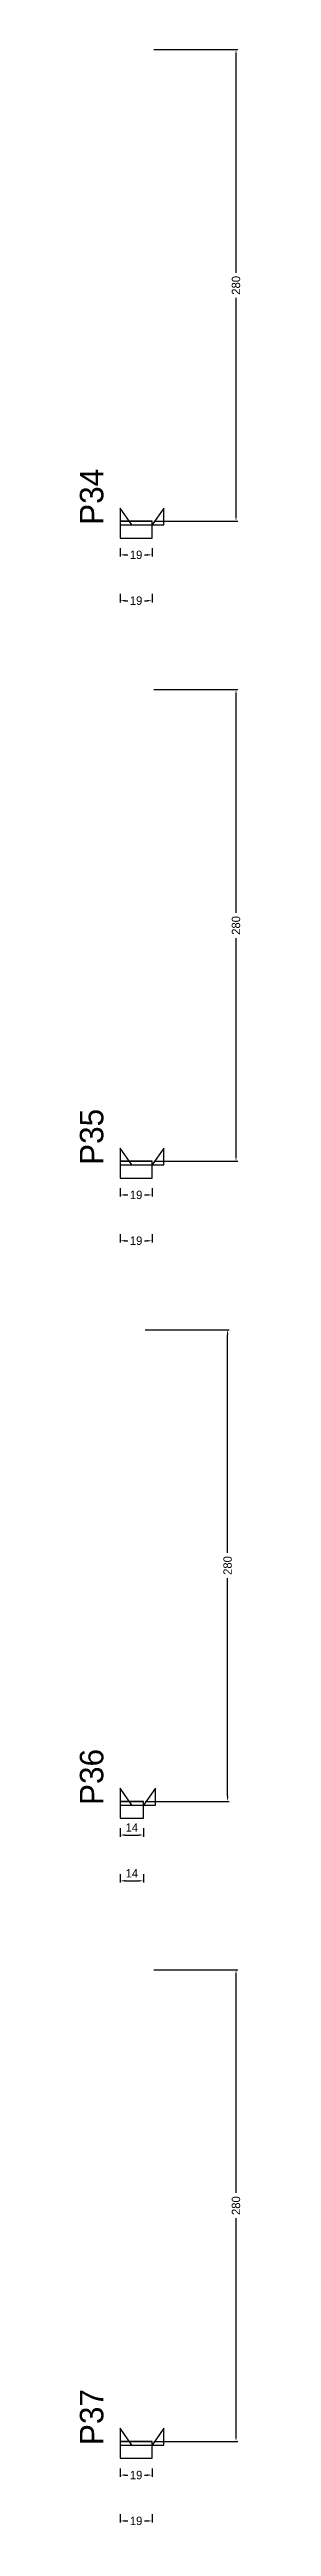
# Model space of a CAD drawing. Header units: centimetres. Extents: x -10500 to 4105, y -36866 to 295.
# Drawn here: x 3976 to 4072, y -13728 to -12258 of the extents above; entities that cross this region are included whole.
import ezdxf

# ---------------------------------------------------------------- set-up
doc = ezdxf.new("R2010")
doc.units = ezdxf.units.CM
for name, color, linetype in [('NOMENCLATURA', 7, 'Continuous'), ('SARR_2.2x10', 60, 'Continuous'), ('SARR_2.2x7', 40, 'Continuous')]:
    doc.layers.add(name, color=color, linetype=linetype)
doc.dimstyles.new('PAINEL-NOVA', dxfattribs={"dimtxt": 5, "dimasz": 3, "dimexe": 1, "dimexo": 1, "dimgap": 1, "dimtad": 1, "dimcen": 2.5, "dimazin": 3, "dimtfac": 1, "dimtmove": 0, "dimatfit": 3})

msp = doc.modelspace()

# ---------------------------------------------------------------- texts
at = {"layer": 'NOMENCLATURA'}
for s, p in [('P34', (3990, -12540)), ('P35', (3990, -12920)), ('P36', (3990, -13300)), ('P37', (3990, -13680))]:
    msp.add_text(s, height=14, rotation=90, dxfattribs=at).set_placement(p)

# ---------------------------------------------------------------- blocks, each defined once
blk = doc.blocks.new('_CLOSEDFILLED')
at = {"color": 0, "linetype": 'BYBLOCK'}
blk.add_solid([(-1, 0.16), (0, 0), (-1, -0.16)], dxfattribs=at)
blk = doc.blocks.new('*D957')
for p, q in [((4000, -13693.8), (4000, -13698.8)), ((4003, -13697.8), (4004.5, -13697.8)), ((4014.5, -13697.8), (4016, -13697.8)), ((4019, -13693.8), (4019, -13698.8))]:
    blk.add_line(p, q)
at = {"layer": 'Defpoints'}
for p in [(4000, -13692.8), (4000, -13697.8), (4019, -13692.8)]:
    blk.add_point(p, dxfattribs=at)
at = {"layer": 'SARR_2.2x10', "xscale": 3, "yscale": 3, "rotation": 180}
blk.add_blockref('_CLOSEDFILLED', (4000, -13697.8), dxfattribs=at)
at = {"layer": 'SARR_2.2x10', "xscale": 3, "yscale": 3}
blk.add_blockref('_CLOSEDFILLED', (4019, -13697.8), dxfattribs=at)
at = {"layer": 'SARR_2.2x10', "insert": (4009.5, -13697.8), "char_height": 5, "attachment_point": 5}
blk.add_mtext('19', dxfattribs=at)
blk = doc.blocks.new('*D958')
for p, q in [((4020, -13397.8), (4070, -13397.8)), ((4069, -13530.3), (4069, -13400.8)), ((4069, -13674.8), (4069, -13545.3)), ((4020, -13677.8), (4070, -13677.8))]:
    blk.add_line(p, q)
at = {"layer": 'Defpoints'}
for p in [(4019, -13397.8), (4019, -13677.8), (4069, -13677.8)]:
    blk.add_point(p, dxfattribs=at)
at = {"layer": 'SARR_2.2x10', "xscale": 3, "yscale": 3}
for p, rotation in [((4069, -13397.8), 90), ((4069, -13677.8), 270)]:
    blk.add_blockref('_CLOSEDFILLED', p, dxfattribs=dict(at, rotation=rotation))
at = {"layer": 'SARR_2.2x10', "insert": (4069, -13537.8), "char_height": 5, "attachment_point": 5, "rotation": 90}
blk.add_mtext('280', dxfattribs=at)
blk = doc.blocks.new('*D959')
for p, q in [((4020, -13397.8), (4070, -13397.8)), ((4069, -13530.3), (4069, -13400.8)), ((4069, -13674.8), (4069, -13545.3)), ((4020, -13677.8), (4070, -13677.8))]:
    blk.add_line(p, q)
at = {"layer": 'Defpoints'}
for p in [(4019, -13397.8), (4019, -13677.8), (4069, -13677.8)]:
    blk.add_point(p, dxfattribs=at)
at = {"layer": 'SARR_2.2x10', "xscale": 3, "yscale": 3}
for p, rotation in [((4069, -13397.8), 90), ((4069, -13677.8), 270)]:
    blk.add_blockref('_CLOSEDFILLED', p, dxfattribs=dict(at, rotation=rotation))
at = {"layer": 'SARR_2.2x10', "insert": (4069, -13537.8), "char_height": 5, "attachment_point": 5, "rotation": 90}
blk.add_mtext('280', dxfattribs=at)
blk = doc.blocks.new('*D960')
for p, q in [((4020, -13397.8), (4070, -13397.8)), ((4069, -13530.3), (4069, -13400.8)), ((4069, -13674.8), (4069, -13545.3)), ((4020, -13677.8), (4070, -13677.8))]:
    blk.add_line(p, q)
at = {"layer": 'Defpoints'}
for p in [(4019, -13397.8), (4019, -13677.8), (4069, -13677.8)]:
    blk.add_point(p, dxfattribs=at)
at = {"layer": 'SARR_2.2x10', "xscale": 3, "yscale": 3}
for p, rotation in [((4069, -13397.8), 90), ((4069, -13677.8), 270)]:
    blk.add_blockref('_CLOSEDFILLED', p, dxfattribs=dict(at, rotation=rotation))
at = {"layer": 'SARR_2.2x10', "insert": (4069, -13537.8), "char_height": 5, "attachment_point": 5, "rotation": 90}
blk.add_mtext('280', dxfattribs=at)
blk = doc.blocks.new('*D961')
for p, q in [((4020, -13397.8), (4070, -13397.8)), ((4069, -13530.3), (4069, -13400.8)), ((4069, -13674.8), (4069, -13545.3)), ((4020, -13677.8), (4070, -13677.8))]:
    blk.add_line(p, q)
at = {"layer": 'Defpoints'}
for p in [(4019, -13397.8), (4019, -13677.8), (4069, -13677.8)]:
    blk.add_point(p, dxfattribs=at)
at = {"layer": 'SARR_2.2x10', "xscale": 3, "yscale": 3}
for p, rotation in [((4069, -13397.8), 90), ((4069, -13677.8), 270)]:
    blk.add_blockref('_CLOSEDFILLED', p, dxfattribs=dict(at, rotation=rotation))
at = {"layer": 'SARR_2.2x10', "insert": (4069, -13537.8), "char_height": 5, "attachment_point": 5, "rotation": 90}
blk.add_mtext('280', dxfattribs=at)
blk = doc.blocks.new('*D962')
for p, q in [((4000, -13721), (4000, -13726)), ((4003, -13725), (4004.5, -13725)), ((4014.5, -13725), (4016, -13725)), ((4019, -13721), (4019, -13726))]:
    blk.add_line(p, q)
at = {"layer": 'Defpoints'}
for p in [(4000, -13720), (4000, -13725), (4019, -13720)]:
    blk.add_point(p, dxfattribs=at)
at = {"layer": 'SARR_2.2x10', "xscale": 3, "yscale": 3, "rotation": 180}
blk.add_blockref('_CLOSEDFILLED', (4000, -13725), dxfattribs=at)
at = {"layer": 'SARR_2.2x10', "xscale": 3, "yscale": 3}
blk.add_blockref('_CLOSEDFILLED', (4019, -13725), dxfattribs=at)
at = {"layer": 'SARR_2.2x10', "insert": (4009.5, -13725), "char_height": 5, "attachment_point": 5}
blk.add_mtext('19', dxfattribs=at)
blk = doc.blocks.new('GRA-E')
at = {"layer": 'SARR_2.2x7'}
blk.add_lwpolyline([(0, 0), (7, 0), (0, 10)], close=True, dxfattribs=at)
blk = doc.blocks.new('GRA-D')
at = {"layer": 'SARR_2.2x7'}
blk.add_lwpolyline([(0, 0), (7, 0), (7, 10)], close=True, dxfattribs=at)
blk = doc.blocks.new('*D931')
for p, q in [((4000, -13313.8), (4000, -13318.8)), ((4003, -13317.8), (4011, -13317.8)), ((4014, -13313.8), (4014, -13318.8))]:
    blk.add_line(p, q)
at = {"layer": 'Defpoints'}
for p in [(4000, -13312.8), (4000, -13317.8), (4014, -13312.8)]:
    blk.add_point(p, dxfattribs=at)
at = {"layer": 'SARR_2.2x10', "xscale": 3, "yscale": 3, "rotation": 180}
blk.add_blockref('_CLOSEDFILLED', (4000, -13317.8), dxfattribs=at)
at = {"layer": 'SARR_2.2x10', "xscale": 3, "yscale": 3}
blk.add_blockref('_CLOSEDFILLED', (4014, -13317.8), dxfattribs=at)
at = {"layer": 'SARR_2.2x10', "insert": (4007, -13313.3), "char_height": 5, "attachment_point": 5}
blk.add_mtext('14', dxfattribs=at)
blk = doc.blocks.new('*D932')
for p, q in [((4015, -13017.8), (4065, -13017.8)), ((4064, -13150.3), (4064, -13020.8)), ((4064, -13294.8), (4064, -13165.3)), ((4015, -13297.8), (4065, -13297.8))]:
    blk.add_line(p, q)
at = {"layer": 'Defpoints'}
for p in [(4014, -13017.8), (4014, -13297.8), (4064, -13297.8)]:
    blk.add_point(p, dxfattribs=at)
at = {"layer": 'SARR_2.2x10', "xscale": 3, "yscale": 3}
for p, rotation in [((4064, -13017.8), 90), ((4064, -13297.8), 270)]:
    blk.add_blockref('_CLOSEDFILLED', p, dxfattribs=dict(at, rotation=rotation))
at = {"layer": 'SARR_2.2x10', "insert": (4064, -13157.8), "char_height": 5, "attachment_point": 5, "rotation": 90}
blk.add_mtext('280', dxfattribs=at)
blk = doc.blocks.new('*D933')
for p, q in [((4015, -13017.8), (4065, -13017.8)), ((4064, -13150.3), (4064, -13020.8)), ((4064, -13294.8), (4064, -13165.3)), ((4015, -13297.8), (4065, -13297.8))]:
    blk.add_line(p, q)
at = {"layer": 'Defpoints'}
for p in [(4014, -13017.8), (4014, -13297.8), (4064, -13297.8)]:
    blk.add_point(p, dxfattribs=at)
at = {"layer": 'SARR_2.2x10', "xscale": 3, "yscale": 3}
for p, rotation in [((4064, -13017.8), 90), ((4064, -13297.8), 270)]:
    blk.add_blockref('_CLOSEDFILLED', p, dxfattribs=dict(at, rotation=rotation))
at = {"layer": 'SARR_2.2x10', "insert": (4064, -13157.8), "char_height": 5, "attachment_point": 5, "rotation": 90}
blk.add_mtext('280', dxfattribs=at)
blk = doc.blocks.new('*D934')
for p, q in [((4015, -13017.8), (4065, -13017.8)), ((4064, -13150.3), (4064, -13020.8)), ((4064, -13294.8), (4064, -13165.3)), ((4015, -13297.8), (4065, -13297.8))]:
    blk.add_line(p, q)
at = {"layer": 'Defpoints'}
for p in [(4014, -13017.8), (4014, -13297.8), (4064, -13297.8)]:
    blk.add_point(p, dxfattribs=at)
at = {"layer": 'SARR_2.2x10', "xscale": 3, "yscale": 3}
for p, rotation in [((4064, -13017.8), 90), ((4064, -13297.8), 270)]:
    blk.add_blockref('_CLOSEDFILLED', p, dxfattribs=dict(at, rotation=rotation))
at = {"layer": 'SARR_2.2x10', "insert": (4064, -13157.8), "char_height": 5, "attachment_point": 5, "rotation": 90}
blk.add_mtext('280', dxfattribs=at)
blk = doc.blocks.new('*D935')
for p, q in [((4015, -13017.8), (4065, -13017.8)), ((4064, -13150.3), (4064, -13020.8)), ((4064, -13294.8), (4064, -13165.3)), ((4015, -13297.8), (4065, -13297.8))]:
    blk.add_line(p, q)
at = {"layer": 'Defpoints'}
for p in [(4014, -13017.8), (4014, -13297.8), (4064, -13297.8)]:
    blk.add_point(p, dxfattribs=at)
at = {"layer": 'SARR_2.2x10', "xscale": 3, "yscale": 3}
for p, rotation in [((4064, -13017.8), 90), ((4064, -13297.8), 270)]:
    blk.add_blockref('_CLOSEDFILLED', p, dxfattribs=dict(at, rotation=rotation))
at = {"layer": 'SARR_2.2x10', "insert": (4064, -13157.8), "char_height": 5, "attachment_point": 5, "rotation": 90}
blk.add_mtext('280', dxfattribs=at)
blk = doc.blocks.new('*D936')
for p, q in [((4000, -13341), (4000, -13346)), ((4003, -13345), (4011, -13345)), ((4014, -13341), (4014, -13346))]:
    blk.add_line(p, q)
at = {"layer": 'Defpoints'}
for p in [(4000, -13340), (4000, -13345), (4014, -13340)]:
    blk.add_point(p, dxfattribs=at)
at = {"layer": 'SARR_2.2x10', "xscale": 3, "yscale": 3, "rotation": 180}
blk.add_blockref('_CLOSEDFILLED', (4000, -13345), dxfattribs=at)
at = {"layer": 'SARR_2.2x10', "xscale": 3, "yscale": 3}
blk.add_blockref('_CLOSEDFILLED', (4014, -13345), dxfattribs=at)
at = {"layer": 'SARR_2.2x10', "insert": (4007, -13340.5), "char_height": 5, "attachment_point": 5}
blk.add_mtext('14', dxfattribs=at)
blk = doc.blocks.new('*D905')
for p, q in [((4000, -12933.8), (4000, -12938.8)), ((4003, -12937.8), (4004.5, -12937.8)), ((4014.5, -12937.8), (4016, -12937.8)), ((4019, -12933.8), (4019, -12938.8))]:
    blk.add_line(p, q)
at = {"layer": 'Defpoints'}
for p in [(4000, -12932.8), (4000, -12937.8), (4019, -12932.8)]:
    blk.add_point(p, dxfattribs=at)
at = {"layer": 'SARR_2.2x10', "xscale": 3, "yscale": 3, "rotation": 180}
blk.add_blockref('_CLOSEDFILLED', (4000, -12937.8), dxfattribs=at)
at = {"layer": 'SARR_2.2x10', "xscale": 3, "yscale": 3}
blk.add_blockref('_CLOSEDFILLED', (4019, -12937.8), dxfattribs=at)
at = {"layer": 'SARR_2.2x10', "insert": (4009.5, -12937.8), "char_height": 5, "attachment_point": 5}
blk.add_mtext('19', dxfattribs=at)
blk = doc.blocks.new('*D906')
for p, q in [((4020, -12637.8), (4070, -12637.8)), ((4069, -12770.3), (4069, -12640.8)), ((4069, -12914.8), (4069, -12785.3)), ((4020, -12917.8), (4070, -12917.8))]:
    blk.add_line(p, q)
at = {"layer": 'Defpoints'}
for p in [(4019, -12637.8), (4019, -12917.8), (4069, -12917.8)]:
    blk.add_point(p, dxfattribs=at)
at = {"layer": 'SARR_2.2x10', "xscale": 3, "yscale": 3}
for p, rotation in [((4069, -12637.8), 90), ((4069, -12917.8), 270)]:
    blk.add_blockref('_CLOSEDFILLED', p, dxfattribs=dict(at, rotation=rotation))
at = {"layer": 'SARR_2.2x10', "insert": (4069, -12777.8), "char_height": 5, "attachment_point": 5, "rotation": 90}
blk.add_mtext('280', dxfattribs=at)
blk = doc.blocks.new('*D907')
for p, q in [((4020, -12637.8), (4070, -12637.8)), ((4069, -12770.3), (4069, -12640.8)), ((4069, -12914.8), (4069, -12785.3)), ((4020, -12917.8), (4070, -12917.8))]:
    blk.add_line(p, q)
at = {"layer": 'Defpoints'}
for p in [(4019, -12637.8), (4019, -12917.8), (4069, -12917.8)]:
    blk.add_point(p, dxfattribs=at)
at = {"layer": 'SARR_2.2x10', "xscale": 3, "yscale": 3}
for p, rotation in [((4069, -12637.8), 90), ((4069, -12917.8), 270)]:
    blk.add_blockref('_CLOSEDFILLED', p, dxfattribs=dict(at, rotation=rotation))
at = {"layer": 'SARR_2.2x10', "insert": (4069, -12777.8), "char_height": 5, "attachment_point": 5, "rotation": 90}
blk.add_mtext('280', dxfattribs=at)
blk = doc.blocks.new('*D908')
for p, q in [((4020, -12637.8), (4070, -12637.8)), ((4069, -12770.3), (4069, -12640.8)), ((4069, -12914.8), (4069, -12785.3)), ((4020, -12917.8), (4070, -12917.8))]:
    blk.add_line(p, q)
at = {"layer": 'Defpoints'}
for p in [(4019, -12637.8), (4019, -12917.8), (4069, -12917.8)]:
    blk.add_point(p, dxfattribs=at)
at = {"layer": 'SARR_2.2x10', "xscale": 3, "yscale": 3}
for p, rotation in [((4069, -12637.8), 90), ((4069, -12917.8), 270)]:
    blk.add_blockref('_CLOSEDFILLED', p, dxfattribs=dict(at, rotation=rotation))
at = {"layer": 'SARR_2.2x10', "insert": (4069, -12777.8), "char_height": 5, "attachment_point": 5, "rotation": 90}
blk.add_mtext('280', dxfattribs=at)
blk = doc.blocks.new('*D909')
for p, q in [((4020, -12637.8), (4070, -12637.8)), ((4069, -12770.3), (4069, -12640.8)), ((4069, -12914.8), (4069, -12785.3)), ((4020, -12917.8), (4070, -12917.8))]:
    blk.add_line(p, q)
at = {"layer": 'Defpoints'}
for p in [(4019, -12637.8), (4019, -12917.8), (4069, -12917.8)]:
    blk.add_point(p, dxfattribs=at)
at = {"layer": 'SARR_2.2x10', "xscale": 3, "yscale": 3}
for p, rotation in [((4069, -12637.8), 90), ((4069, -12917.8), 270)]:
    blk.add_blockref('_CLOSEDFILLED', p, dxfattribs=dict(at, rotation=rotation))
at = {"layer": 'SARR_2.2x10', "insert": (4069, -12777.8), "char_height": 5, "attachment_point": 5, "rotation": 90}
blk.add_mtext('280', dxfattribs=at)
blk = doc.blocks.new('*D910')
for p, q in [((4000, -12961), (4000, -12966)), ((4003, -12965), (4004.5, -12965)), ((4014.5, -12965), (4016, -12965)), ((4019, -12961), (4019, -12966))]:
    blk.add_line(p, q)
at = {"layer": 'Defpoints'}
for p in [(4000, -12960), (4000, -12965), (4019, -12960)]:
    blk.add_point(p, dxfattribs=at)
at = {"layer": 'SARR_2.2x10', "xscale": 3, "yscale": 3, "rotation": 180}
blk.add_blockref('_CLOSEDFILLED', (4000, -12965), dxfattribs=at)
at = {"layer": 'SARR_2.2x10', "xscale": 3, "yscale": 3}
blk.add_blockref('_CLOSEDFILLED', (4019, -12965), dxfattribs=at)
at = {"layer": 'SARR_2.2x10', "insert": (4009.5, -12965), "char_height": 5, "attachment_point": 5}
blk.add_mtext('19', dxfattribs=at)
blk = doc.blocks.new('*D879')
for p, q in [((4000, -12553.8), (4000, -12558.8)), ((4003, -12557.8), (4004.5, -12557.8)), ((4014.5, -12557.8), (4016, -12557.8)), ((4019, -12553.8), (4019, -12558.8))]:
    blk.add_line(p, q)
at = {"layer": 'Defpoints'}
for p in [(4000, -12552.8), (4000, -12557.8), (4019, -12552.8)]:
    blk.add_point(p, dxfattribs=at)
at = {"layer": 'SARR_2.2x10', "xscale": 3, "yscale": 3, "rotation": 180}
blk.add_blockref('_CLOSEDFILLED', (4000, -12557.8), dxfattribs=at)
at = {"layer": 'SARR_2.2x10', "xscale": 3, "yscale": 3}
blk.add_blockref('_CLOSEDFILLED', (4019, -12557.8), dxfattribs=at)
at = {"layer": 'SARR_2.2x10', "insert": (4009.5, -12557.8), "char_height": 5, "attachment_point": 5}
blk.add_mtext('19', dxfattribs=at)
blk = doc.blocks.new('*D880')
for p, q in [((4020, -12257.8), (4070, -12257.8)), ((4069, -12390.3), (4069, -12260.8)), ((4069, -12534.8), (4069, -12405.3)), ((4020, -12537.8), (4070, -12537.8))]:
    blk.add_line(p, q)
at = {"layer": 'Defpoints'}
for p in [(4019, -12257.8), (4019, -12537.8), (4069, -12537.8)]:
    blk.add_point(p, dxfattribs=at)
at = {"layer": 'SARR_2.2x10', "xscale": 3, "yscale": 3}
for p, rotation in [((4069, -12257.8), 90), ((4069, -12537.8), 270)]:
    blk.add_blockref('_CLOSEDFILLED', p, dxfattribs=dict(at, rotation=rotation))
at = {"layer": 'SARR_2.2x10', "insert": (4069, -12397.8), "char_height": 5, "attachment_point": 5, "rotation": 90}
blk.add_mtext('280', dxfattribs=at)
blk = doc.blocks.new('*D881')
for p, q in [((4020, -12257.8), (4070, -12257.8)), ((4069, -12390.3), (4069, -12260.8)), ((4069, -12534.8), (4069, -12405.3)), ((4020, -12537.8), (4070, -12537.8))]:
    blk.add_line(p, q)
at = {"layer": 'Defpoints'}
for p in [(4019, -12257.8), (4019, -12537.8), (4069, -12537.8)]:
    blk.add_point(p, dxfattribs=at)
at = {"layer": 'SARR_2.2x10', "xscale": 3, "yscale": 3}
for p, rotation in [((4069, -12257.8), 90), ((4069, -12537.8), 270)]:
    blk.add_blockref('_CLOSEDFILLED', p, dxfattribs=dict(at, rotation=rotation))
at = {"layer": 'SARR_2.2x10', "insert": (4069, -12397.8), "char_height": 5, "attachment_point": 5, "rotation": 90}
blk.add_mtext('280', dxfattribs=at)
blk = doc.blocks.new('*D882')
for p, q in [((4020, -12257.8), (4070, -12257.8)), ((4069, -12390.3), (4069, -12260.8)), ((4069, -12534.8), (4069, -12405.3)), ((4020, -12537.8), (4070, -12537.8))]:
    blk.add_line(p, q)
at = {"layer": 'Defpoints'}
for p in [(4019, -12257.8), (4019, -12537.8), (4069, -12537.8)]:
    blk.add_point(p, dxfattribs=at)
at = {"layer": 'SARR_2.2x10', "xscale": 3, "yscale": 3}
for p, rotation in [((4069, -12257.8), 90), ((4069, -12537.8), 270)]:
    blk.add_blockref('_CLOSEDFILLED', p, dxfattribs=dict(at, rotation=rotation))
at = {"layer": 'SARR_2.2x10', "insert": (4069, -12397.8), "char_height": 5, "attachment_point": 5, "rotation": 90}
blk.add_mtext('280', dxfattribs=at)
blk = doc.blocks.new('*D883')
for p, q in [((4020, -12257.8), (4070, -12257.8)), ((4069, -12390.3), (4069, -12260.8)), ((4069, -12534.8), (4069, -12405.3)), ((4020, -12537.8), (4070, -12537.8))]:
    blk.add_line(p, q)
at = {"layer": 'Defpoints'}
for p in [(4019, -12257.8), (4019, -12537.8), (4069, -12537.8)]:
    blk.add_point(p, dxfattribs=at)
at = {"layer": 'SARR_2.2x10', "xscale": 3, "yscale": 3}
for p, rotation in [((4069, -12257.8), 90), ((4069, -12537.8), 270)]:
    blk.add_blockref('_CLOSEDFILLED', p, dxfattribs=dict(at, rotation=rotation))
at = {"layer": 'SARR_2.2x10', "insert": (4069, -12397.8), "char_height": 5, "attachment_point": 5, "rotation": 90}
blk.add_mtext('280', dxfattribs=at)
blk = doc.blocks.new('*D884')
for p, q in [((4000, -12581), (4000, -12586)), ((4003, -12585), (4004.5, -12585)), ((4014.5, -12585), (4016, -12585)), ((4019, -12581), (4019, -12586))]:
    blk.add_line(p, q)
at = {"layer": 'Defpoints'}
for p in [(4000, -12580), (4000, -12585), (4019, -12580)]:
    blk.add_point(p, dxfattribs=at)
at = {"layer": 'SARR_2.2x10', "xscale": 3, "yscale": 3, "rotation": 180}
blk.add_blockref('_CLOSEDFILLED', (4000, -12585), dxfattribs=at)
at = {"layer": 'SARR_2.2x10', "xscale": 3, "yscale": 3}
blk.add_blockref('_CLOSEDFILLED', (4019, -12585), dxfattribs=at)
at = {"layer": 'SARR_2.2x10', "insert": (4009.5, -12585), "char_height": 5, "attachment_point": 5}
blk.add_mtext('19', dxfattribs=at)

# ---------------------------------------------------------------- dimensions: what is measured, and where the dimension line sits
at = {"layer": 'SARR_2.2x10'}
for base, p1, p2, picture, middle in [((4069, -12537.8), (4019, -12537.8), (4019, -12257.8), '*D880', (4069, -12397.8)), ((4069, -12537.8), (4019, -12537.8), (4019, -12257.8), '*D881', (4069, -12397.8)), ((4069, -12537.8), (4019, -12537.8), (4019, -12257.8), '*D882', (4069, -12397.8)), ((4069, -12537.8), (4019, -12537.8), (4019, -12257.8), '*D883', (4069, -12397.8)), ((4069, -12917.8), (4019, -12917.8), (4019, -12637.8), '*D906', (4069, -12777.8)), ((4069, -12917.8), (4019, -12917.8), (4019, -12637.8), '*D907', (4069, -12777.8)), ((4069, -12917.8), (4019, -12917.8), (4019, -12637.8), '*D908', (4069, -12777.8)), ((4069, -12917.8), (4019, -12917.8), (4019, -12637.8), '*D909', (4069, -12777.8)), ((4064, -13297.8), (4014, -13297.8), (4014, -13017.8), '*D932', (4064, -13157.8)), ((4064, -13297.8), (4014, -13297.8), (4014, -13017.8), '*D933', (4064, -13157.8)), ((4064, -13297.8), (4014, -13297.8), (4014, -13017.8), '*D934', (4064, -13157.8)), ((4064, -13297.8), (4014, -13297.8), (4014, -13017.8), '*D935', (4064, -13157.8)), ((4069, -13677.8), (4019, -13677.8), (4019, -13397.8), '*D958', (4069, -13537.8)), ((4069, -13677.8), (4019, -13677.8), (4019, -13397.8), '*D959', (4069, -13537.8)), ((4069, -13677.8), (4019, -13677.8), (4019, -13397.8), '*D960', (4069, -13537.8)), ((4069, -13677.8), (4019, -13677.8), (4019, -13397.8), '*D961', (4069, -13537.8))]:
    dim = msp.add_linear_dim(base=base, p1=p1, p2=p2, angle=90, dimstyle='PAINEL-NOVA', dxfattribs=at)
    dim.commit()
    dim.dimension.update_dxf_attribs({"geometry": picture, "text_midpoint": middle})
for base, p1, p2, picture, middle in [((4000, -12557.8), (4000, -12552.8), (4019, -12552.8), '*D879', (4009.5, -12557.8)), ((4000, -12585), (4000, -12580), (4019, -12580), '*D884', (4009.5, -12585)), ((4000, -12937.8), (4000, -12932.8), (4019, -12932.8), '*D905', (4009.5, -12937.8)), ((4000, -12965), (4000, -12960), (4019, -12960), '*D910', (4009.5, -12965)), ((4000, -13317.8), (4000, -13312.8), (4014, -13312.8), '*D931', (4007, -13313.3)), ((4000, -13345), (4000, -13340), (4014, -13340), '*D936', (4007, -13340.5)), ((4000, -13697.8), (4000, -13692.8), (4019, -13692.8), '*D957', (4009.5, -13697.8)), ((4000, -13725), (4000, -13720), (4019, -13720), '*D962', (4009.5, -13725))]:
    dim = msp.add_linear_dim(base=base, p1=p1, p2=p2, dimstyle='PAINEL-NOVA', dxfattribs=at)
    dim.commit()
    dim.dimension.update_dxf_attribs({"geometry": picture, "text_midpoint": middle})

# ---------------------------------------------------------------- linework, layer by layer
at = {"layer": 'SARR_2.2x10'}
for p, q in [((4019, -12537.8), (4000, -12537.8)), ((4000, -12537.8), (4000, -12547.8)), ((4019, -12547.8), (4019, -12537.8)), ((4000, -12547.8), (4019, -12547.8)), ((4019, -12917.8), (4000, -12917.8)), ((4000, -12917.8), (4000, -12927.8)), ((4019, -12927.8), (4019, -12917.8)), ((4000, -12927.8), (4019, -12927.8)), ((4014, -13297.8), (4000, -13297.8)), ((4000, -13297.8), (4000, -13307.8)), ((4000, -13307.8), (4014, -13307.8)), ((4014, -13307.8), (4014, -13297.8)), ((4019, -13677.8), (4000, -13677.8)), ((4000, -13677.8), (4000, -13687.8)), ((4000, -13687.8), (4019, -13687.8)), ((4019, -13687.8), (4019, -13677.8))]:
    msp.add_line(p, q, dxfattribs=at)
at = {"layer": 'SARR_2.2x7'}
for p, q in [((4019, -12537.8), (4000, -12537.8)), ((4000, -12537.8), (4000, -12540)), ((4000, -12537.8), (4007, -12537.8)), ((4000, -12537.8), (4007, -12537.8)), ((4000, -12537.8), (4007, -12537.8)), ((4000, -12537.8), (4007, -12537.8)), ((4000, -12540), (4019, -12540)), ((4007, -12537.8), (4019, -12537.8)), ((4007, -12537.8), (4019, -12537.8)), ((4007, -12537.8), (4019, -12537.8)), ((4007, -12537.8), (4019, -12537.8)), ((4019, -12540), (4019, -12537.8)), ((4019, -12917.8), (4000, -12917.8)), ((4000, -12917.8), (4000, -12920)), ((4000, -12917.8), (4007, -12917.8)), ((4000, -12917.8), (4007, -12917.8)), ((4000, -12917.8), (4007, -12917.8)), ((4000, -12917.8), (4007, -12917.8)), ((4000, -12920), (4019, -12920)), ((4007, -12917.8), (4019, -12917.8)), ((4007, -12917.8), (4019, -12917.8)), ((4007, -12917.8), (4019, -12917.8)), ((4007, -12917.8), (4019, -12917.8)), ((4019, -12920), (4019, -12917.8)), ((4014, -13297.8), (4000, -13297.8)), ((4000, -13297.8), (4000, -13300)), ((4000, -13297.8), (4007, -13297.8)), ((4000, -13297.8), (4007, -13297.8)), ((4000, -13297.8), (4007, -13297.8)), ((4000, -13297.8), (4007, -13297.8)), ((4000, -13300), (4014, -13300)), ((4007, -13297.8), (4014, -13297.8)), ((4007, -13297.8), (4014, -13297.8)), ((4007, -13297.8), (4014, -13297.8)), ((4007, -13297.8), (4014, -13297.8)), ((4014, -13300), (4014, -13297.8)), ((4019, -13677.8), (4000, -13677.8)), ((4000, -13677.8), (4000, -13680)), ((4000, -13677.8), (4007, -13677.8)), ((4000, -13677.8), (4007, -13677.8)), ((4000, -13677.8), (4007, -13677.8)), ((4000, -13677.8), (4007, -13677.8)), ((4000, -13680), (4019, -13680)), ((4007, -13677.8), (4019, -13677.8)), ((4007, -13677.8), (4019, -13677.8)), ((4007, -13677.8), (4019, -13677.8)), ((4007, -13677.8), (4019, -13677.8)), ((4019, -13680), (4019, -13677.8))]:
    msp.add_line(p, q, dxfattribs=at)

# ---------------------------------------------------------------- block references
for name, p in [('GRA-E', (4000, -12540)), ('GRA-D', (4019, -12540)), ('GRA-E', (4000, -12920)), ('GRA-D', (4019, -12920)), ('GRA-E', (4000, -13300)), ('GRA-D', (4014, -13300)), ('GRA-E', (4000, -13680)), ('GRA-D', (4019, -13680))]:
    msp.add_blockref(name, p, dxfattribs=at)

msp.set_redraw_order([(e.dxf.handle, doc.entitydb.next_handle()) for e in msp.query("TEXT MTEXT ATTDEF DIMENSION ARC_DIMENSION")])  # texts and dimensions are drawn at this point

doc.saveas('drawing.dxf')
